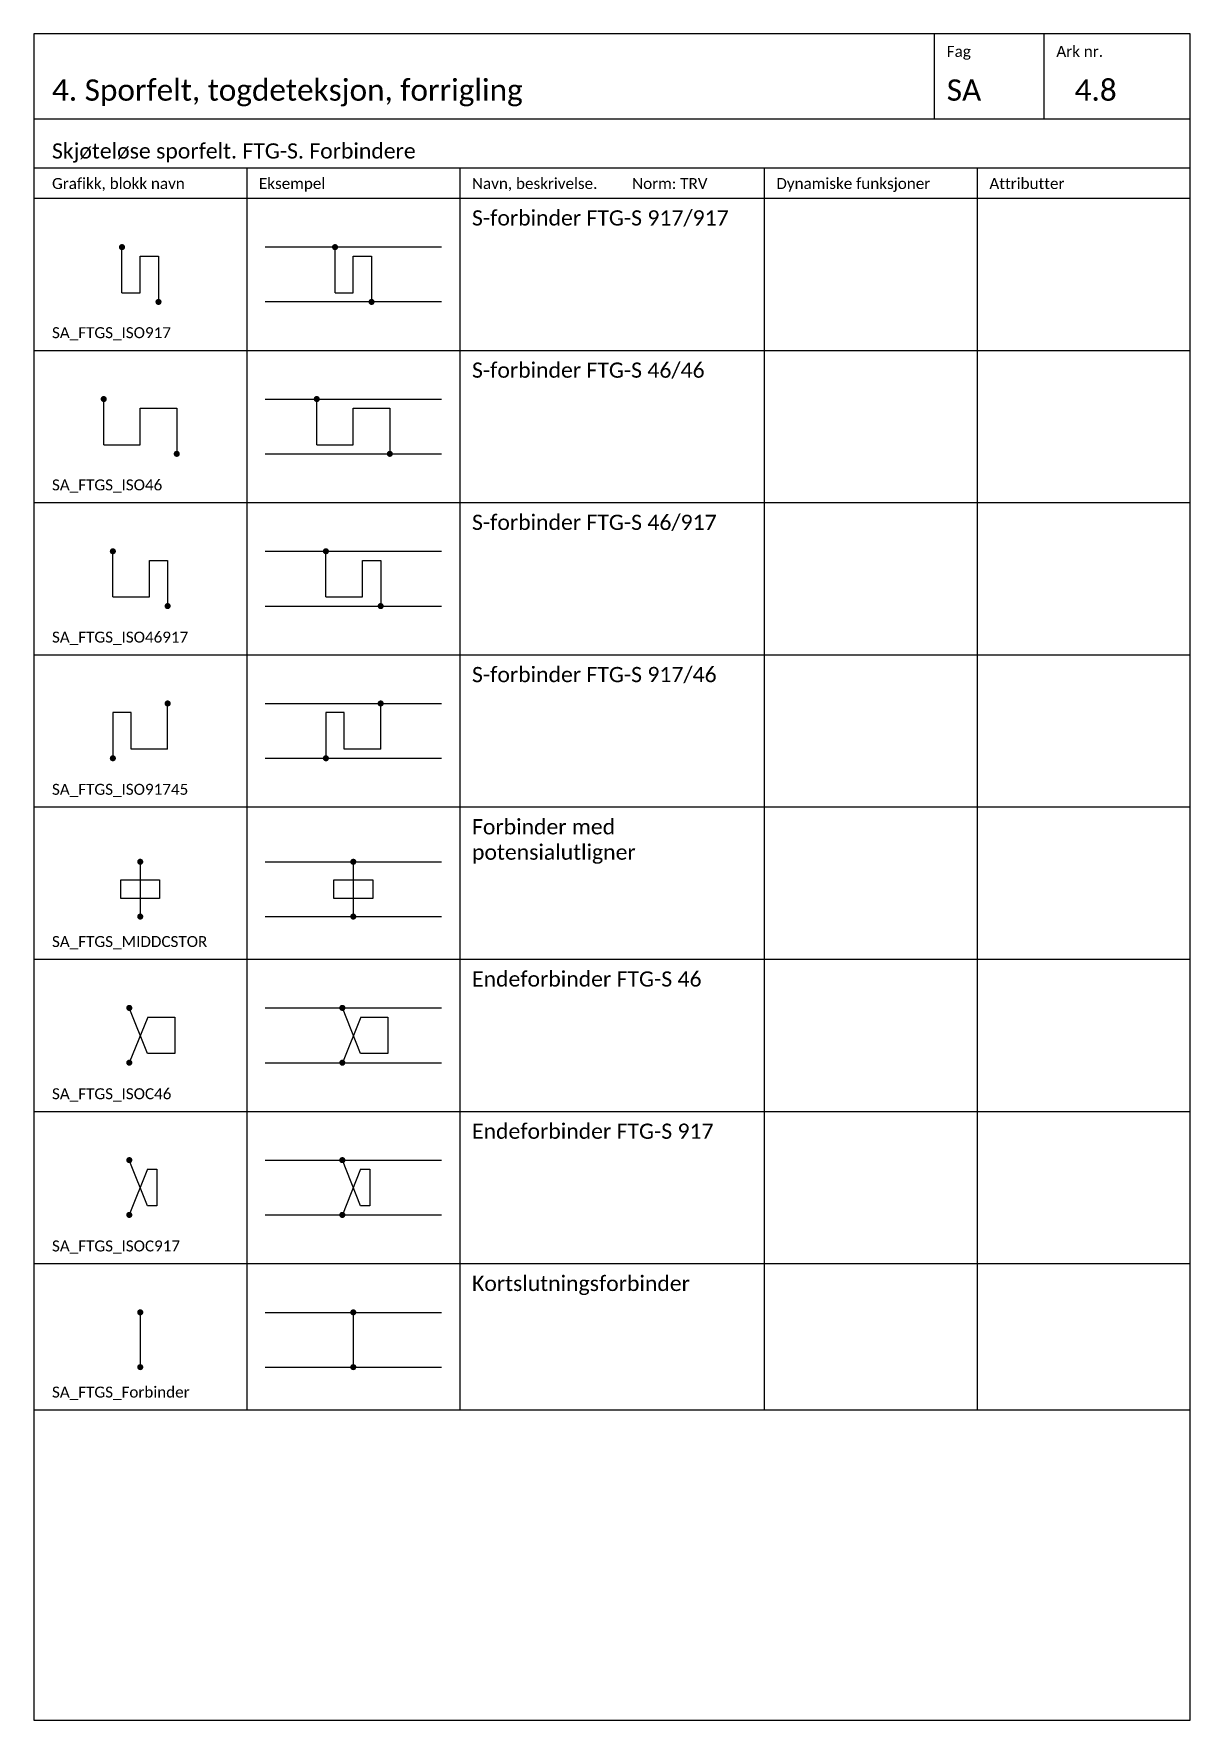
# Model space of a CAD drawing. Header units: millimetres. Extents: x -210 to 2500, y -2763 to 277.
# Drawn here: x 1470 to 1660, y -921 to -644 of the extents above; entities that cross this region are included whole.
import ezdxf

# ---------------------------------------------------------------- set-up
doc = ezdxf.new("R2010")
doc.units = ezdxf.units.MM
for name, color, linetype in [('RAMME', 5, 'Continuous'), ('RAMME SYMBOLER', 4, 'Continuous'), ('RAMME TEKST', 7, 'Continuous'), ('SIG-Komponenter', 2, 'Continuous'), ('SIG-SPOR-I', 1, 'Continuous'), ('SIG-SPOR-U', 2, 'Continuous')]:
    doc.layers.add(name, color=color, linetype=linetype)
doc.styles.add('Calibri', font='calibri.ttf')

msp = doc.modelspace()

# ---------------------------------------------------------------- texts
at = {"layer": 'RAMME TEKST', "linetype": 'ByBlock', "style": 'Calibri'}
for s, height, p in [('Fag', 1.8, (1620, -647.8)), ('Ark nr.', 1.8, (1638, -647.8)), ('4. Sporfelt, togdeteksjon, forrigling', 3.5, (1473, -655)), ('SA', 3.5, (1620, -655)), ('4.8', 3.5, (1641, -655)), ('Skjøteløse sporfelt. FTG-S. Forbindere', 2.5, (1473, -664.5)), ('Grafikk, blokk navn', 1.8, (1473, -669.5)), ('Eksempel', 1.8, (1507, -669.5)), ('Navn, beskrivelse.         Norm: TRV', 1.8, (1542, -669.5)), ('Dynamiske funksjoner', 1.8, (1592, -669.5)), ('Attributter', 1.8, (1627, -669.5)), ('SA_FTGS_ISO917', 1.8, (1473, -694)), ('SA_FTGS_ISO46', 1.8, (1473, -719)), ('SA_FTGS_ISO46917', 1.8, (1473, -744)), ('SA_FTGS_ISO91745', 1.8, (1473, -769)), ('SA_FTGS_MIDDCSTOR', 1.8, (1473, -794)), ('SA_FTGS_ISOC46', 1.8, (1473, -819)), ('SA_FTGS_ISOC917', 1.8, (1473, -844)), ('SA_FTGS_Forbinder', 1.8, (1473, -868))]:
    msp.add_text(s, height=height, dxfattribs=at).set_placement(p)
at = {"layer": 'RAMME TEKST', "linetype": 'ByBlock', "char_height": 2.5, "width": 46, "attachment_point": 1, "style": 'Calibri'}
for s, insert in [('S-forbinder FTG-S 917/917', (1542, -673)), ('S-forbinder FTG-S 46/46', (1542, -698)), ('S-forbinder FTG-S 46/917', (1542, -723)), ('S-forbinder FTG-S 917/46', (1542, -748)), ('Forbinder med potensialutligner', (1542, -773)), ('Endeforbinder FTG-S 46', (1542, -798)), ('Endeforbinder FTG-S 917', (1542, -823)), ('Kortslutningsforbinder', (1542, -848))]:
    msp.add_mtext(s, dxfattribs=dict(at, insert=insert))

# ---------------------------------------------------------------- blocks, each defined once
blk = doc.blocks.new('SA_FTGS_ISO917')
at = {"color": 0, "linetype": 'ByBlock', "lineweight": -2}
for p, q in [((0, -7.5), (0, 0)), ((3, -7.5), (3, -1.5)), ((3, -1.5), (6, -1.5)), ((6, -1.5), (6, -9)), ((0, -7.5), (3, -7.5))]:
    blk.add_line(p, q, dxfattribs=at)
at = {"color": 0, "linetype": 'ByBlock', "lineweight": -2, "const_width": 0.5}
for points in [[(-0.25, 0, -1), (0.25, 0, -1)], [(5.75, -9, 1), (6.25, -9, 1)]]:
    blk.add_lwpolyline(points, format="xyb", close=True, dxfattribs=at)
blk = doc.blocks.new('SA_FTGS_ISO46')
at = {"color": 0, "linetype": 'ByBlock', "lineweight": -2}
for p, q in [((0, -7.5), (0, 0)), ((6, -7.5), (6, -1.5)), ((6, -1.5), (12, -1.5)), ((12, -1.5), (12, -9)), ((0, -7.5), (6, -7.5))]:
    blk.add_line(p, q, dxfattribs=at)
at = {"color": 0, "linetype": 'ByBlock', "lineweight": -2, "const_width": 0.5}
for points in [[(-0.25, 0, -1), (0.25, 0, -1)], [(11.75, -9, 1), (12.25, -9, 1)]]:
    blk.add_lwpolyline(points, format="xyb", close=True, dxfattribs=at)
blk = doc.blocks.new('SA_FTGS_ISO46917')
at = {"color": 0, "linetype": 'ByBlock', "lineweight": -2}
for p, q in [((0, -7.5), (0, 0)), ((6, -1.5), (9, -1.5)), ((6, -7.5), (6, -1.5)), ((9, -1.5), (9, -9)), ((0, -7.5), (6, -7.5))]:
    blk.add_line(p, q, dxfattribs=at)
at = {"color": 0, "linetype": 'ByBlock', "lineweight": -2, "const_width": 0.5}
for points in [[(-0.25, 0, -1), (0.25, 0, -1)], [(8.75, -9, 1), (9.25, -9, 1)]]:
    blk.add_lwpolyline(points, format="xyb", close=True, dxfattribs=at)
blk = doc.blocks.new('SA_FTGS_ISOC46')
at = {"color": 0, "linetype": 'ByBlock', "lineweight": -2}
for p, q in [((3, -7.5), (0, 0)), ((3.02, -1.5), (0, -9)), ((3.02, -1.5), (7.5, -1.5)), ((7.5, -1.5), (7.5, -7.5)), ((7.5, -7.5), (3, -7.5))]:
    blk.add_line(p, q, dxfattribs=at)
at = {"color": 0, "linetype": 'ByBlock', "lineweight": -2, "const_width": 0.5}
for points in [[(-0.25, 0, -1), (0.25, 0, -1)], [(-0.25, -9, 1), (0.25, -9, 1)]]:
    blk.add_lwpolyline(points, format="xyb", close=True, dxfattribs=at)
blk = doc.blocks.new('SA_FTGS_ISOC917')
at = {"color": 0, "linetype": 'ByBlock', "lineweight": -2}
for p, q in [((3, -7.5), (0, 0)), ((3, -1.5), (0, -9)), ((3, -1.5), (4.5, -1.5)), ((4.5, -1.5), (4.5, -7.5)), ((4.5, -7.5), (3, -7.5))]:
    blk.add_line(p, q, dxfattribs=at)
at = {"color": 0, "linetype": 'ByBlock', "lineweight": -2, "const_width": 0.5}
for points in [[(-0.25, 0, -1), (0.25, 0, -1)], [(-0.25, -9, 1), (0.25, -9, 1)]]:
    blk.add_lwpolyline(points, format="xyb", close=True, dxfattribs=at)
blk = doc.blocks.new('SA_FTGS_MIDDCSTOR')
at = {"color": 0}
blk.add_line((0, 9), (0, 0), dxfattribs=at)
at = {"color": 0, "const_width": 0.5}
for points in [[(-0.25, 9, 1), (0.25, 9, 1)], [(-0.25, 0, 1), (0.25, 0, 1)]]:
    blk.add_lwpolyline(points, format="xyb", close=True, dxfattribs=at)
at = {"color": 0}
blk.add_lwpolyline([(-3.19, 2.98), (-3.19, 6.04), (3.19, 6.04), (3.19, 2.98)], close=True, dxfattribs=at)
blk = doc.blocks.new('SA_FTGS_ISO91745')
at = {"color": 0, "linetype": 'ByBlock', "lineweight": -2}
for p, q in [((0, -7.5), (0, 0)), ((-9, -1.5), (-9, -9)), ((-6, -1.5), (-9, -1.5)), ((-6, -7.5), (-6, -1.5)), ((0, -7.5), (-6, -7.5))]:
    blk.add_line(p, q, dxfattribs=at)
at = {"color": 0, "linetype": 'ByBlock', "lineweight": -2, "const_width": 0.5}
for points in [[(0.25, 0, 1), (-0.25, 0, 1)], [(-8.75, -9, -1), (-9.25, -9, -1)]]:
    blk.add_lwpolyline(points, format="xyb", close=True, dxfattribs=at)
blk = doc.blocks.new('SA_FTGS_Forbinder')
at = {"color": 0, "linetype": 'ByBlock', "lineweight": -2}
blk.add_line((0, 0), (0, -9), dxfattribs=at)
at = {"color": 0, "linetype": 'ByBlock', "lineweight": -2, "const_width": 0.5}
for points in [[(-0.25, 0, 1), (0.25, 0, 1)], [(-0.25, -9, 1), (0.25, -9, 1)]]:
    blk.add_lwpolyline(points, format="xyb", close=True, dxfattribs=at)

# ---------------------------------------------------------------- linework, layer by layer
at = {"layer": 'RAMME'}
msp.add_lwpolyline([(1660, -644), (1470, -644), (1470, -921), (1660, -921)], close=True, dxfattribs=at)
msp.add_lwpolyline([(1470, -658), (1660, -658)], dxfattribs=at)
at = {"layer": 'RAMME SYMBOLER'}
for p, q in [((1618, -658), (1618, -644)), ((1636, -658), (1636, -644)), ((1470, -666), (1660, -666)), ((1505, -666), (1505, -870)), ((1540, -666), (1540, -870)), ((1590, -666), (1590, -870)), ((1625, -666), (1625, -870)), ((1470, -671), (1660, -671)), ((1470, -696), (1660, -696)), ((1470, -721), (1660, -721)), ((1470, -746), (1660, -746)), ((1470, -771), (1660, -771)), ((1470, -796), (1660, -796)), ((1470, -821), (1660, -821)), ((1470, -846), (1660, -846)), ((1470, -870), (1660, -870))]:
    msp.add_line(p, q, dxfattribs=at)
at = {"layer": 'SIG-SPOR-I'}
for p, q in [((1508, -679), (1537, -679)), ((1508, -704), (1537, -704)), ((1508, -729), (1537, -729)), ((1508, -754), (1537, -754)), ((1508, -780), (1537, -780)), ((1508, -804), (1537, -804)), ((1508, -829), (1537, -829))]:
    msp.add_line(p, q, dxfattribs=at)
at = {"layer": 'SIG-SPOR-U'}
for p, q in [((1508, -688), (1537, -688)), ((1508, -713), (1537, -713)), ((1508, -738), (1537, -738)), ((1508, -763), (1537, -763)), ((1508, -789), (1537, -789)), ((1508, -813), (1537, -813)), ((1508, -838), (1537, -838)), ((1508, -854), (1537, -854)), ((1508, -863), (1537, -863))]:
    msp.add_line(p, q, dxfattribs=at)

# ---------------------------------------------------------------- block references
at = {"layer": 'SIG-Komponenter'}
for name, p in [('SA_FTGS_ISO917', (1484.5, -679.049)), ('SA_FTGS_ISO917', (1519.5, -679.049)), ('SA_FTGS_ISO46', (1481.5, -704)), ('SA_FTGS_ISO46', (1516.5, -704)), ('SA_FTGS_ISO46917', (1483, -729)), ('SA_FTGS_ISO46917', (1518, -729)), ('SA_FTGS_ISO91745', (1492, -754)), ('SA_FTGS_ISO91745', (1527, -754)), ('SA_FTGS_MIDDCSTOR', (1487.5, -789)), ('SA_FTGS_MIDDCSTOR', (1522.5, -789)), ('SA_FTGS_ISOC46', (1485.7, -804)), ('SA_FTGS_ISOC46', (1520.7, -804)), ('SA_FTGS_ISOC917', (1485.7, -829)), ('SA_FTGS_ISOC917', (1520.7, -829)), ('SA_FTGS_Forbinder', (1487.5, -854)), ('SA_FTGS_Forbinder', (1522.5, -854))]:
    msp.add_blockref(name, p, dxfattribs=at)

msp.set_redraw_order([(e.dxf.handle, doc.entitydb.next_handle()) for e in msp.query("TEXT MTEXT ATTDEF DIMENSION ARC_DIMENSION")])  # texts and dimensions are drawn at this point

doc.saveas('drawing.dxf')
